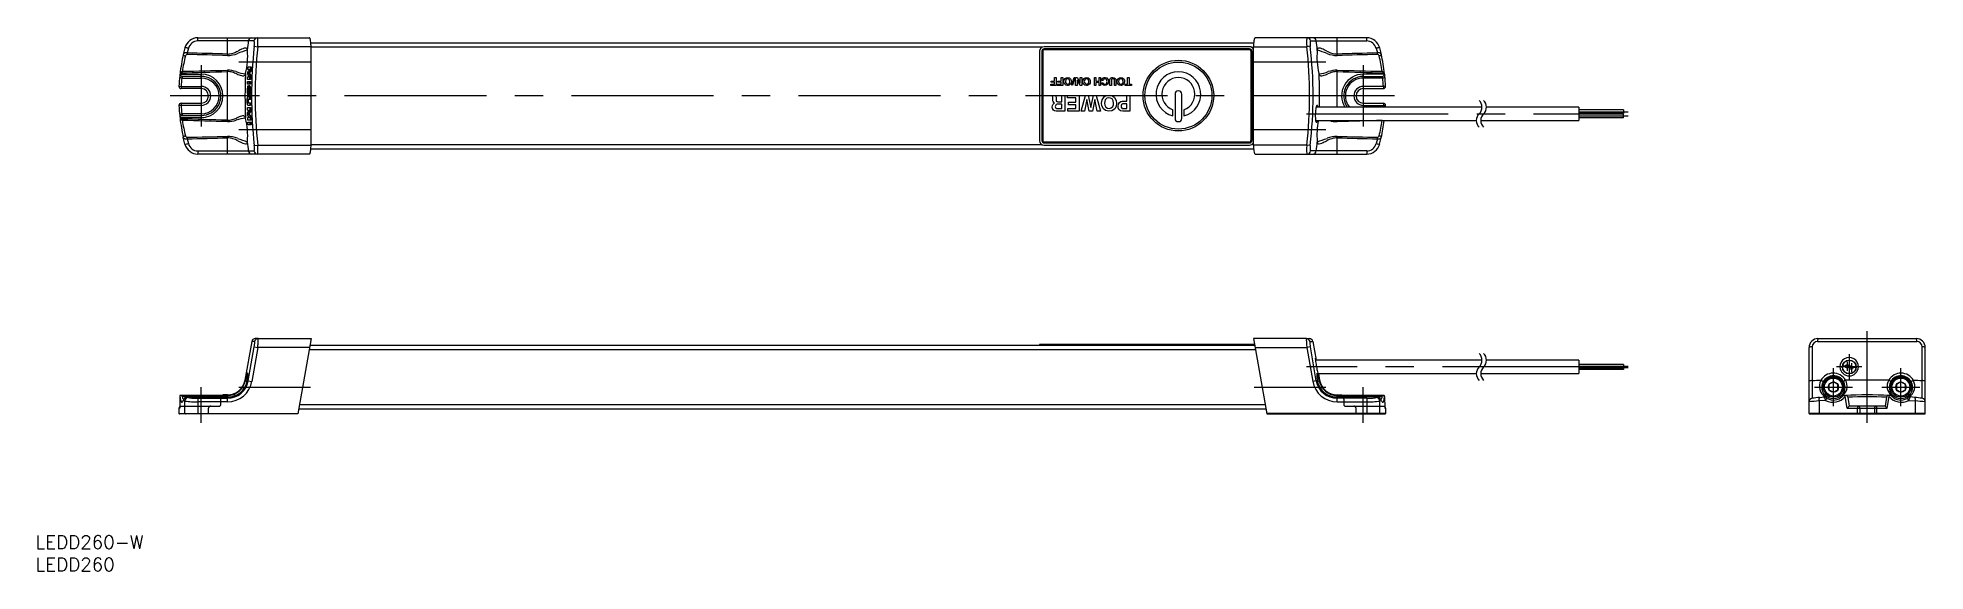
# Model space of a CAD drawing. Extents: x 1 to 423, y 0 to 119.
import ezdxf

# ---------------------------------------------------------------- set-up
doc = ezdxf.new("R2010")
doc.units = 0
doc.linetypes.add('CENTER', pattern=[50.8, 31.75, -6.35, 6.35, -6.35])
doc.linetypes.add('DASHED', pattern=[19.05, 12.7, -6.35])
doc.layers.get('0').update_dxf_attribs({"linetype": 'CONTINUOUS'})
doc.layers.add('CENTER', color=1, linetype='CENTER')
doc.styles.get("Standard").update_dxf_attribs({"font": 'txt.shx', "height": 3, "bigfont": 'bigfont.shx'})

# ---------------------------------------------------------------- blocks, each defined once
blk = doc.blocks.new('*U8')
at = {"color": 7, "linetype": 'CONTINUOUS'}
blk.add_text('LEDD260-W', height=3, dxfattribs=at).set_placement((0, 5))
blk = doc.blocks.new('*U9')
at = {"color": 7, "linetype": 'CONTINUOUS'}
blk.add_text('LEDD260', height=3, dxfattribs=at).set_placement((0, 0))

msp = doc.modelspace()

# ---------------------------------------------------------------- linework, layer by layer
at = {"color": 7, "linetype": 'CONTINUOUS'}
for p, q in [((36.34, 119.27), (61.3, 119.27)), ((36.34, 118.56), (36.34, 119.27)), ((48.9, 118.56), (36.34, 118.56)), ((42.95, 115.64), (42.95, 119.27)), ((297.87, 119.27), (272.91, 119.27)), ((285.32, 118.56), (297.87, 118.56)), ((291.27, 115.64), (291.27, 119.27)), ((297.87, 118.56), (297.87, 119.27)), ((33.44, 117.03), (33.08, 115.56)), ((33.08, 115.56), (33.08, 115.5)), ((33.08, 115.5), (33.11, 115.45)), ((33.11, 115.45), (33.15, 115.4)), ((33.15, 115.4), (33.2, 115.35)), ((33.2, 115.35), (33.28, 115.3)), ((33.28, 115.3), (33.37, 115.26)), ((33.37, 115.26), (33.46, 115.23)), ((33.46, 115.23), (33.56, 115.2)), ((34.22, 116.91), (33.96, 115.88)), ((47.4, 116.51), (47.41, 116.61)), ((47.41, 116.43), (47.4, 116.51)), ((48.96, 117.36), (49.75, 117.27)), ((61.66, 117.27), (49.75, 117.27)), ((61.62, 118.17), (272.6, 118.17)), ((61.66, 95.27), (61.66, 117.27)), ((225.24, 117.17), (61.66, 117.17)), ((224.68, 116.27), (224.68, 96.27)), ((225.18, 116.27), (225.18, 96.27)), ((225.38, 116.27), (225.38, 96.27)), ((271.68, 117.27), (225.68, 117.27)), ((271.68, 116.77), (225.68, 116.77)), ((271.68, 116.57), (225.68, 116.57)), ((271.98, 116.27), (271.98, 96.27)), ((272.12, 117.17), (272.56, 117.17)), ((272.18, 116.27), (272.18, 96.27)), ((272.56, 117.27), (284.47, 117.27)), ((272.56, 95.27), (272.56, 117.27)), ((285.25, 117.36), (284.47, 117.27)), ((286.8, 116.43), (286.81, 116.51)), ((286.81, 116.51), (286.81, 116.61)), ((300, 116.91), (300.25, 115.88)), ((300.75, 115.23), (300.65, 115.2)), ((300.85, 115.26), (300.75, 115.23)), ((300.77, 117.03), (301.13, 115.56)), ((300.94, 115.3), (300.85, 115.26)), ((301.01, 115.35), (300.94, 115.3)), ((301.07, 115.4), (301.01, 115.35)), ((301.11, 115.45), (301.07, 115.4)), ((301.13, 115.5), (301.11, 115.45)), ((301.13, 115.56), (301.13, 115.5)), ((32.35, 111.16), (32.35, 111.13)), ((32.35, 111.13), (37.11, 111.13)), ((32.8, 110.27), (32.75, 110.27)), ((32.8, 110.27), (37.11, 110.27)), ((37.11, 110.61), (32.84, 110.61)), ((37.11, 110.27), (37.11, 111.13)), ((42.95, 100.83), (42.95, 111.7)), ((47.45, 109.95), (47.47, 110.54)), ((48.15, 109.95), (47.45, 109.95)), ((47.47, 110.54), (47.92, 110.54)), ((47.5, 111.11), (47.52, 111.6)), ((47.92, 110.54), (47.5, 111.11)), ((47.52, 111.6), (47.99, 112.17)), ((47.55, 112.17), (47.59, 112.75)), ((47.99, 112.17), (47.55, 112.17)), ((47.59, 112.75), (48.29, 112.75)), ((48.08, 111.81), (47.67, 111.36)), ((47.67, 111.36), (48.04, 110.89)), ((47.82, 111.36), (47.67, 111.36)), ((48.23, 111.81), (47.82, 111.36)), ((47.82, 111.36), (48.19, 110.89)), ((48, 109.95), (48.04, 110.89)), ((48.19, 110.89), (48.04, 110.89)), ((48.14, 112.75), (48.08, 111.81)), ((48.23, 111.81), (48.08, 111.81)), ((48.19, 110.89), (48.15, 109.95)), ((48.29, 112.75), (48.23, 111.81)), ((228.04, 109.59), (228.04, 110.36)), ((228.04, 110.36), (228.4, 110.36)), ((228.4, 110.36), (228.4, 108.6)), ((229.5, 109.59), (229.5, 110.36)), ((229.5, 110.36), (229.85, 110.36)), ((229.85, 110.36), (229.85, 108.6)), ((230.12, 109.5), (230.18, 109.87)), ((230.18, 109.87), (230.4, 110.19)), ((230.4, 110.19), (230.66, 110.34)), ((230.54, 109.87), (230.45, 109.51)), ((230.7, 110.04), (230.54, 109.87)), ((230.66, 110.34), (230.95, 110.39)), ((230.93, 110.1), (230.7, 110.04)), ((231.13, 110.07), (230.93, 110.1)), ((230.95, 110.39), (231.34, 110.31)), ((231.3, 109.96), (231.13, 110.07)), ((231.43, 109.75), (231.3, 109.96)), ((231.34, 110.31), (231.58, 110.12)), ((231.58, 110.12), (231.76, 109.79)), ((231.89, 108.64), (232.39, 110.36)), ((232.53, 110.36), (232.03, 108.64)), ((232.39, 110.36), (232.53, 110.36)), ((232.7, 108.6), (232.7, 110.36)), ((232.7, 110.36), (233.05, 110.36)), ((233.05, 110.36), (233.75, 109.12)), ((233.75, 109.12), (233.75, 110.36)), ((233.75, 110.36), (234.11, 110.36)), ((234.11, 110.36), (234.11, 108.6)), ((234.35, 109.5), (234.41, 109.87)), ((234.41, 109.87), (234.63, 110.19)), ((234.63, 110.19), (234.89, 110.34)), ((234.77, 109.87), (234.68, 109.51)), ((234.94, 110.04), (234.77, 109.87)), ((234.89, 110.34), (235.19, 110.39)), ((235.17, 110.1), (234.94, 110.04)), ((235.36, 110.07), (235.17, 110.1)), ((235.19, 110.39), (235.57, 110.31)), ((235.53, 109.96), (235.36, 110.07)), ((235.66, 109.75), (235.53, 109.96)), ((235.57, 110.31), (235.81, 110.12)), ((235.81, 110.12), (235.99, 109.79)), ((236.93, 108.6), (236.93, 110.36)), ((236.93, 110.36), (237.28, 110.36)), ((237.28, 110.36), (237.28, 109.55)), ((237.99, 109.55), (237.99, 110.36)), ((237.99, 110.36), (238.34, 110.36)), ((238.34, 110.36), (238.34, 108.6)), ((238.58, 109.75), (238.66, 110.05)), ((238.66, 110.05), (238.82, 110.24)), ((238.82, 110.24), (239.1, 110.36)), ((238.95, 109.88), (238.93, 109.75)), ((239.02, 109.98), (238.95, 109.88)), ((239.16, 110.07), (239.02, 109.98)), ((239.1, 110.36), (239.34, 110.39)), ((239.32, 110.1), (239.16, 110.07)), ((239.5, 110.06), (239.32, 110.1)), ((239.34, 110.39), (239.7, 110.3)), ((239.65, 109.94), (239.5, 110.06)), ((239.75, 109.73), (239.65, 109.94)), ((239.7, 110.3), (239.97, 110.05)), ((239.97, 110.05), (240.07, 109.77)), ((240.39, 109.84), (240.44, 110.06)), ((240.39, 108.6), (240.39, 109.84)), ((240.44, 110.06), (240.55, 110.21)), ((240.55, 110.21), (240.84, 110.36)), ((240.77, 109.94), (240.74, 109.83)), ((240.74, 109.83), (240.74, 108.6)), ((240.81, 109.99), (240.77, 109.94)), ((240.97, 110.07), (240.81, 109.99)), ((240.84, 110.36), (241.1, 110.39)), ((241.09, 110.08), (240.97, 110.07)), ((241.19, 110.07), (241.09, 110.08)), ((241.1, 110.39), (241.36, 110.34)), ((241.28, 110.03), (241.19, 110.07)), ((241.37, 109.94), (241.28, 110.03)), ((241.36, 110.34), (241.59, 110.19)), ((241.41, 109.83), (241.37, 109.94)), ((241.41, 108.6), (241.41, 109.83)), ((241.59, 110.19), (241.71, 110.02)), ((241.71, 110.02), (241.76, 109.82)), ((241.76, 109.82), (241.76, 108.6)), ((242.02, 109.5), (242.09, 109.87)), ((242.09, 109.87), (242.3, 110.19)), ((242.3, 110.19), (242.56, 110.34)), ((242.44, 109.87), (242.35, 109.51)), ((242.61, 110.04), (242.44, 109.87)), ((242.56, 110.34), (242.86, 110.39)), ((242.84, 110.1), (242.61, 110.04)), ((243.04, 110.07), (242.84, 110.1)), ((242.86, 110.39), (243.24, 110.31)), ((243.2, 109.96), (243.04, 110.07)), ((243.33, 109.75), (243.2, 109.96)), ((243.24, 110.31), (243.49, 110.12)), ((243.49, 110.12), (243.66, 109.79)), ((244.34, 108.89), (244.34, 110.36)), ((244.34, 110.36), (244.69, 110.36)), ((244.69, 110.36), (244.69, 108.89)), ((291.27, 103.77), (291.27, 111.7)), ((301.86, 111.13), (297.11, 111.13)), ((297.11, 110.27), (297.11, 111.13)), ((297.11, 110.61), (301.38, 110.61)), ((301.42, 110.27), (297.11, 110.27)), ((301.42, 110.27), (301.47, 110.27)), ((301.87, 111.16), (301.86, 111.13)), ((32.11, 108.42), (32.61, 108.39)), ((32.61, 108.39), (37.11, 108.39)), ((32.61, 108.39), (32.61, 107.89)), ((37.11, 107.89), (32.61, 107.89)), ((37.11, 108.39), (37.11, 107.89)), ((47.39, 107.74), (47.38, 107.49)), ((47.38, 107.49), (47.4, 106.92)), ((47.38, 105.55), (47.39, 105.67)), ((47.43, 108.25), (47.39, 107.94)), ((47.39, 107.94), (47.39, 107.74)), ((47.39, 105.67), (47.41, 105.81)), ((47.4, 106.92), (47.41, 106.78)), ((47.41, 106.78), (47.44, 106.57)), ((47.41, 105.81), (47.42, 105.91)), ((47.42, 108.87), (47.43, 109.5)), ((48.12, 108.87), (47.42, 108.87)), ((47.42, 105.91), (47.49, 106.09)), ((47.43, 109.5), (48.13, 109.5)), ((47.45, 108.39), (47.43, 108.27)), ((47.43, 108.27), (47.43, 108.25)), ((47.44, 106.57), (47.47, 106.51)), ((47.48, 108.47), (47.45, 108.39)), ((47.46, 107.57), (47.47, 107.64)), ((47.46, 107.49), (47.46, 107.57)), ((47.46, 107.35), (47.46, 107.49)), ((47.47, 107.23), (47.46, 107.35)), ((47.47, 107.64), (47.48, 107.77)), ((47.49, 107.13), (47.47, 107.23)), ((47.47, 106.51), (47.52, 106.44)), ((47.56, 108.54), (47.48, 108.47)), ((47.48, 107.77), (47.49, 107.84)), ((47.49, 107.84), (47.52, 107.89)), ((47.51, 107.11), (47.49, 107.13)), ((47.49, 106.09), (47.55, 106.13)), ((47.54, 107.11), (47.51, 107.11)), ((47.52, 107.89), (47.55, 107.9)), ((47.52, 106.44), (47.56, 106.44)), ((47.52, 106.44), (47.69, 106.44)), ((47.56, 107.14), (47.54, 107.11)), ((47.57, 107.9), (47.55, 107.9)), ((47.55, 106.13), (48.08, 106.13)), ((47.56, 108.54), (47.58, 108.54)), ((47.58, 107.21), (47.56, 107.14)), ((47.56, 106.44), (47.6, 106.48)), ((47.57, 107.9), (47.58, 108.54)), ((47.64, 107.9), (47.57, 107.9)), ((47.58, 108.54), (47.73, 108.54)), ((47.59, 107.32), (47.58, 107.21)), ((47.62, 107.63), (47.59, 107.32)), ((47.6, 106.48), (47.63, 106.58)), ((47.62, 107.59), (47.61, 107.49)), ((47.65, 107.94), (47.62, 107.63)), ((47.63, 107.79), (47.62, 107.69)), ((47.62, 107.69), (47.62, 107.59)), ((47.63, 106.58), (47.66, 106.75)), ((47.67, 108.15), (47.65, 107.94)), ((47.66, 106.75), (47.69, 107.03)), ((47.71, 108.37), (47.67, 108.15)), ((47.71, 106.44), (47.67, 106.44)), ((47.69, 107.03), (47.73, 107.52)), ((47.69, 107.03), (47.78, 107.03)), ((47.75, 108.46), (47.71, 108.37)), ((47.75, 106.48), (47.71, 106.44)), ((47.73, 108.54), (47.73, 108.41)), ((47.73, 107.52), (47.74, 107.6)), ((47.73, 107.52), (47.87, 107.53)), ((47.74, 107.67), (47.75, 107.74)), ((47.74, 107.6), (47.74, 107.67)), ((47.8, 108.49), (47.75, 108.46)), ((47.75, 107.74), (47.77, 107.81)), ((47.78, 106.57), (47.75, 106.48)), ((47.77, 107.81), (47.82, 107.85)), ((47.83, 107.19), (47.78, 107.15)), ((47.78, 107.15), (47.78, 106.54)), ((47.79, 106.54), (47.78, 106.54)), ((47.79, 106.54), (47.86, 106.61)), ((47.95, 106.54), (47.79, 106.54)), ((47.8, 108.87), (47.82, 109.5)), ((47.83, 108.49), (47.8, 108.49)), ((47.96, 108.49), (47.8, 108.49)), ((47.82, 107.85), (47.85, 107.79)), ((47.85, 108.47), (47.83, 108.49)), ((47.85, 107.25), (47.83, 107.19)), ((47.85, 108.87), (47.87, 109.5)), ((47.89, 108.39), (47.85, 108.47)), ((47.85, 107.79), (47.86, 107.71)), ((47.86, 107.31), (47.85, 107.25)), ((47.86, 107.71), (47.87, 107.64)), ((47.87, 107.43), (47.86, 107.37)), ((47.86, 107.37), (47.86, 107.31)), ((47.86, 106.61), (47.89, 106.69)), ((47.87, 107.64), (47.87, 107.57)), ((47.87, 107.57), (47.87, 107.5)), ((47.87, 107.5), (47.87, 107.43)), ((47.89, 108.39), (48.04, 108.39)), ((47.89, 108.38), (47.89, 108.39)), ((47.92, 108.23), (47.89, 108.38)), ((47.89, 108.38), (48.04, 108.38)), ((47.89, 106.69), (47.91, 106.8)), ((47.91, 106.81), (47.94, 107.1)), ((47.91, 106.8), (47.91, 106.81)), ((47.91, 106.81), (48.06, 106.81)), ((47.91, 106.8), (48.06, 106.8)), ((47.94, 108.03), (47.92, 108.23)), ((47.93, 105.49), (47.93, 106.13)), ((47.95, 107.78), (47.94, 108.03)), ((47.94, 107.1), (47.95, 107.5)), ((47.95, 107.5), (47.95, 107.78)), ((47.95, 107.5), (48.1, 107.5)), ((48.01, 106.61), (47.95, 106.54)), ((47.98, 109.5), (47.96, 108.87)), ((47.96, 108.49), (48, 108.47)), ((48, 108.47), (48.04, 108.39)), ((48.04, 106.69), (48.01, 106.61)), ((48.04, 108.39), (48.04, 108.38)), ((48.04, 108.38), (48.07, 108.24)), ((48.06, 106.8), (48.04, 106.69)), ((48.09, 107.1), (48.06, 106.81)), ((48.06, 106.81), (48.06, 106.8)), ((48.07, 108.24), (48.09, 108.03)), ((48.08, 106.13), (48.09, 105.49)), ((48.09, 108.03), (48.1, 107.79)), ((48.1, 107.5), (48.09, 107.1)), ((48.1, 107.79), (48.1, 107.5)), ((48.13, 109.5), (48.12, 108.87)), ((227.18, 108.6), (227.18, 108.89)), ((227.18, 108.89), (228.04, 108.89)), ((228.4, 108.6), (227.18, 108.6)), ((227.28, 109.31), (227.28, 109.59)), ((227.28, 109.59), (228.04, 109.59)), ((228.04, 109.31), (227.28, 109.31)), ((227.5, 106.25), (227.5, 106.39)), ((227.5, 106.39), (228.26, 106.39)), ((227.57, 106.16), (227.5, 106.25)), ((227.61, 106), (227.57, 106.16)), ((227.65, 105.14), (227.61, 106)), ((228.04, 108.89), (228.04, 109.31)), ((228.26, 106.39), (228.33, 106.16)), ((228.33, 106.16), (228.36, 105.98)), ((228.36, 105.98), (228.36, 105.44)), ((228.63, 108.6), (228.63, 108.89)), ((228.63, 108.89), (229.5, 108.89)), ((229.85, 108.6), (228.63, 108.6)), ((228.73, 109.31), (228.73, 109.59)), ((228.73, 109.59), (229.5, 109.59)), ((229.5, 109.31), (228.73, 109.31)), ((229.5, 108.89), (229.5, 109.31)), ((229.64, 104.98), (229.64, 106.39)), ((229.64, 106.39), (230.34, 106.39)), ((230.15, 109.2), (230.12, 109.5)), ((230.33, 108.87), (230.15, 109.2)), ((230.56, 108.68), (230.33, 108.87)), ((230.34, 106.39), (230.34, 102.86)), ((230.45, 109.51), (230.48, 109.26)), ((230.48, 109.26), (230.6, 109.05)), ((230.94, 108.6), (230.56, 108.68)), ((230.6, 109.05), (230.77, 108.94)), ((230.77, 108.94), (230.96, 108.91)), ((230.92, 105.81), (230.92, 106.39)), ((230.92, 106.39), (233.52, 106.39)), ((232.81, 105.81), (230.92, 105.81)), ((231.1, 108.61), (230.94, 108.6)), ((230.96, 108.91), (231.2, 108.96)), ((231.26, 108.65), (231.1, 108.61)), ((231.2, 108.96), (231.37, 109.13)), ((231.4, 108.72), (231.26, 108.65)), ((231.37, 109.13), (231.44, 109.31)), ((231.59, 108.88), (231.4, 108.72)), ((231.46, 109.5), (231.43, 109.75)), ((231.44, 109.31), (231.46, 109.5)), ((231.73, 109.13), (231.59, 108.88)), ((231.79, 109.49), (231.73, 109.13)), ((231.76, 109.79), (231.79, 109.49)), ((232.03, 108.64), (231.89, 108.64)), ((233.05, 108.6), (232.7, 108.6)), ((232.81, 104.84), (232.81, 105.81)), ((233.75, 108.6), (233.05, 109.8)), ((233.05, 109.8), (233.05, 108.6)), ((233.52, 106.39), (233.52, 102.86)), ((234.11, 108.6), (233.75, 108.6)), ((233.95, 102.86), (234.92, 106.39)), ((234.39, 109.2), (234.35, 109.5)), ((234.56, 108.87), (234.39, 109.2)), ((234.8, 108.68), (234.56, 108.87)), ((234.68, 109.51), (234.71, 109.26)), ((234.71, 109.26), (234.84, 109.05)), ((235.17, 108.6), (234.8, 108.68)), ((234.84, 109.05), (235, 108.94)), ((234.92, 106.39), (235.56, 106.39)), ((235, 108.94), (235.19, 108.91)), ((235.33, 108.61), (235.17, 108.6)), ((235.19, 108.91), (235.43, 108.96)), ((235.49, 108.65), (235.33, 108.61)), ((235.43, 108.96), (235.6, 109.13)), ((235.64, 108.72), (235.49, 108.65)), ((235.56, 106.39), (236.14, 103.67)), ((235.6, 109.13), (235.67, 109.31)), ((235.82, 108.88), (235.64, 108.72)), ((235.69, 109.5), (235.66, 109.75)), ((235.67, 109.31), (235.69, 109.5)), ((235.97, 109.13), (235.82, 108.88)), ((236.03, 109.49), (235.97, 109.13)), ((235.99, 109.79), (236.03, 109.49)), ((236.14, 103.67), (236.72, 106.39)), ((236.72, 106.39), (237.36, 106.39)), ((237.28, 108.6), (236.93, 108.6)), ((237.28, 109.55), (237.99, 109.55)), ((237.99, 109.26), (237.28, 109.26)), ((237.28, 109.26), (237.28, 108.6)), ((237.36, 106.39), (238.32, 102.86)), ((237.99, 108.6), (237.99, 109.26)), ((238.34, 108.6), (237.99, 108.6)), ((238.93, 109.75), (238.58, 109.75)), ((238.62, 108.99), (238.58, 109.22)), ((238.58, 109.22), (238.92, 109.22)), ((238.76, 108.8), (238.62, 108.99)), ((238.67, 105.41), (239.11, 106.04)), ((239.01, 108.65), (238.76, 108.8)), ((238.92, 109.22), (238.97, 109.07)), ((238.97, 109.07), (239.08, 108.96)), ((239.31, 108.6), (239.01, 108.65)), ((239.08, 108.96), (239.19, 108.9)), ((239.11, 106.04), (239.62, 106.34)), ((239.19, 108.9), (239.31, 108.89)), ((239.31, 108.89), (239.6, 109)), ((239.6, 108.65), (239.31, 108.6)), ((239.72, 105.74), (239.38, 105.4)), ((239.6, 109), (239.7, 109.13)), ((239.9, 108.86), (239.6, 108.65)), ((239.62, 106.34), (240.22, 106.43)), ((239.7, 109.13), (239.75, 109.28)), ((240.18, 105.86), (239.72, 105.74)), ((239.77, 109.5), (239.75, 109.73)), ((239.75, 109.28), (239.77, 109.5)), ((240.05, 109.11), (239.9, 108.86)), ((240.1, 109.48), (240.05, 109.11)), ((240.07, 109.77), (240.1, 109.48)), ((240.57, 105.8), (240.18, 105.86)), ((240.22, 106.43), (240.98, 106.27)), ((240.74, 108.6), (240.39, 108.6)), ((240.91, 105.59), (240.57, 105.8)), ((241.17, 105.15), (240.91, 105.59)), ((240.98, 106.27), (241.47, 105.9)), ((241.76, 108.6), (241.41, 108.6)), ((241.47, 105.9), (241.82, 105.23)), ((242.06, 109.2), (242.02, 109.5)), ((242.23, 108.87), (242.06, 109.2)), ((242.47, 108.68), (242.23, 108.87)), ((242.35, 109.51), (242.39, 109.26)), ((242.39, 109.26), (242.51, 109.05)), ((242.85, 108.6), (242.47, 108.68)), ((242.51, 109.05), (242.67, 108.94)), ((242.67, 108.94), (242.87, 108.91)), ((243.01, 108.61), (242.85, 108.6)), ((242.87, 108.91), (243.1, 108.96)), ((243.16, 108.65), (243.01, 108.61)), ((243.1, 108.96), (243.28, 109.13)), ((243.31, 108.72), (243.16, 108.65)), ((243.28, 109.13), (243.35, 109.31)), ((243.5, 108.88), (243.31, 108.72)), ((243.37, 109.5), (243.33, 109.75)), ((243.35, 109.31), (243.37, 109.5)), ((243.64, 109.13), (243.5, 108.88)), ((243.7, 109.49), (243.64, 109.13)), ((243.66, 109.79), (243.7, 109.49)), ((243.83, 108.6), (243.83, 108.89)), ((243.83, 108.89), (244.34, 108.89)), ((245.22, 108.6), (243.83, 108.6)), ((244.19, 105.11), (244.19, 106.39)), ((244.19, 106.39), (244.89, 106.39)), ((244.69, 108.89), (245.22, 108.89)), ((244.89, 106.39), (244.89, 102.86)), ((245.22, 108.89), (245.22, 108.6)), ((254.98, 106.67), (254.98, 101.22)), ((255.78, 107.37), (255.68, 107.37)), ((256.48, 101.22), (256.48, 106.67)), ((301.6, 108.39), (297.11, 108.39)), ((297.11, 108.39), (297.11, 107.89)), ((297.11, 107.89), (301.6, 107.89)), ((302.1, 108.42), (301.6, 108.39)), ((301.6, 108.39), (301.6, 107.89)), ((32.61, 104.14), (32.11, 104.12)), ((32.35, 101.4), (32.35, 101.37)), ((37.11, 101.4), (32.35, 101.4)), ((32.61, 104.64), (32.61, 104.14)), ((32.61, 104.64), (37.11, 104.64)), ((37.11, 104.14), (32.61, 104.14)), ((32.75, 102.26), (32.8, 102.27)), ((37.11, 102.27), (32.8, 102.27)), ((32.84, 101.92), (37.11, 101.92)), ((37.11, 104.64), (37.11, 104.14)), ((37.11, 102.27), (37.11, 101.4)), ((47.01, 101.32), (47, 101.4)), ((47.38, 105.11), (47.38, 105.55)), ((47.39, 104.73), (47.38, 105.11)), ((47.39, 104.72), (47.39, 104.73)), ((47.41, 104.52), (47.39, 104.72)), ((47.43, 104.37), (47.41, 104.52)), ((47.43, 103.08), (47.42, 103.66)), ((47.42, 103.66), (48.12, 103.66)), ((47.46, 104.25), (47.43, 104.37)), ((47.43, 103.08), (47.87, 103.08)), ((47.45, 102.51), (47.87, 103.08)), ((47.47, 102.01), (47.45, 102.51)), ((47.47, 105.33), (47.46, 105.26)), ((47.46, 105.26), (47.46, 105.19)), ((47.46, 105.19), (47.46, 105.14)), ((47.46, 105.14), (47.46, 105.04)), ((47.46, 105.04), (47.47, 104.98)), ((47.49, 104.18), (47.46, 104.25)), ((47.49, 105.43), (47.47, 105.33)), ((47.47, 104.98), (47.47, 104.92)), ((47.47, 104.92), (47.49, 104.84)), ((47.62, 104.92), (47.47, 104.92)), ((47.93, 101.45), (47.47, 102.01)), ((47.52, 105.48), (47.49, 105.43)), ((47.64, 105.43), (47.49, 105.43)), ((47.49, 104.84), (47.5, 104.79)), ((47.57, 104.11), (47.49, 104.18)), ((47.5, 104.79), (47.56, 104.75)), ((47.93, 101.45), (47.5, 101.44)), ((47.52, 100.86), (47.5, 101.44)), ((47.55, 105.49), (47.52, 105.48)), ((48.09, 105.49), (47.55, 105.49)), ((47.56, 104.75), (48.09, 104.75)), ((48.11, 104.11), (47.57, 104.11)), ((47.62, 105.33), (47.61, 105.26)), ((47.61, 105.26), (47.61, 105.19)), ((47.61, 105.19), (47.61, 105.14)), ((47.61, 105.14), (47.61, 105.04)), ((47.61, 105.04), (47.62, 104.97)), ((47.64, 105.43), (47.62, 105.33)), ((47.62, 104.97), (47.62, 104.92)), ((47.62, 104.92), (47.64, 104.84)), ((47.99, 102.72), (47.62, 102.26)), ((47.62, 102.26), (48.03, 101.8)), ((47.77, 102.26), (47.62, 102.26)), ((47.67, 105.48), (47.64, 105.43)), ((47.64, 104.84), (47.66, 104.79)), ((47.66, 104.79), (47.71, 104.75)), ((47.7, 105.49), (47.67, 105.48)), ((48.14, 102.72), (47.77, 102.26)), ((47.77, 102.26), (48.18, 101.8)), ((47.94, 104.75), (47.95, 104.11)), ((47.96, 103.66), (47.99, 102.72)), ((48.14, 102.72), (47.99, 102.72)), ((48.03, 101.8), (48.07, 100.86)), ((48.18, 101.8), (48.03, 101.8)), ((48.09, 104.75), (48.11, 104.11)), ((48.12, 103.66), (48.14, 102.72)), ((48.18, 101.8), (48.23, 100.86)), ((227.52, 103.84), (227.56, 104.13)), ((227.57, 103.47), (227.52, 103.84)), ((227.56, 104.13), (227.69, 104.39)), ((227.81, 103.08), (227.57, 103.47)), ((227.68, 105.01), (227.65, 105.14)), ((227.87, 104.8), (227.68, 105.01)), ((227.69, 104.39), (228.05, 104.69)), ((228.04, 102.93), (227.81, 103.08)), ((228.05, 104.69), (227.87, 104.8)), ((228.38, 102.86), (228.04, 102.93)), ((228.21, 104.03), (228.18, 103.87)), ((228.18, 103.87), (228.21, 103.68)), ((228.28, 104.18), (228.21, 104.03)), ((228.21, 103.68), (228.32, 103.52)), ((228.42, 104.34), (228.28, 104.18)), ((228.32, 103.52), (228.45, 103.45)), ((228.36, 105.44), (228.37, 105.26)), ((228.37, 105.26), (228.42, 105.12)), ((230.34, 102.86), (228.38, 102.86)), ((228.42, 105.12), (228.5, 105.04)), ((228.62, 104.4), (228.42, 104.34)), ((228.45, 103.45), (228.6, 103.43)), ((228.5, 105.04), (228.6, 105)), ((228.6, 105), (228.78, 104.98)), ((228.6, 103.43), (229.64, 103.43)), ((229.64, 104.4), (228.62, 104.4)), ((228.78, 104.98), (229.64, 104.98)), ((229.64, 103.43), (229.64, 104.4)), ((231, 102.86), (231, 103.43)), ((231, 103.43), (232.81, 103.43)), ((233.52, 102.86), (231, 102.86)), ((231.14, 104.27), (231.14, 104.84)), ((231.14, 104.84), (232.81, 104.84)), ((232.81, 104.27), (231.14, 104.27)), ((232.81, 103.43), (232.81, 104.27)), ((234.7, 102.86), (233.95, 102.86)), ((235.24, 105.5), (234.7, 102.86)), ((235.76, 102.86), (235.24, 105.5)), ((236.51, 102.86), (235.76, 102.86)), ((237.03, 105.47), (236.51, 102.86)), ((237.57, 102.86), (237.03, 105.47)), ((238.32, 102.86), (237.57, 102.86)), ((238.54, 104.65), (238.67, 105.41)), ((238.62, 104.06), (238.54, 104.65)), ((238.97, 103.39), (238.62, 104.06)), ((239.44, 103.02), (238.97, 103.39)), ((239.38, 105.4), (239.21, 104.67)), ((239.21, 104.67), (239.27, 104.18)), ((239.27, 104.18), (239.52, 103.75)), ((240.19, 102.86), (239.44, 103.02)), ((239.52, 103.75), (239.85, 103.54)), ((239.85, 103.54), (240.23, 103.48)), ((240.83, 102.95), (240.19, 102.86)), ((240.23, 103.48), (240.7, 103.58)), ((240.7, 103.58), (241.05, 103.91)), ((241.19, 103.14), (240.83, 102.95)), ((241.05, 103.91), (241.2, 104.27)), ((241.23, 104.65), (241.17, 105.15)), ((241.5, 103.41), (241.19, 103.14)), ((241.2, 104.27), (241.23, 104.65)), ((241.78, 103.92), (241.5, 103.41)), ((241.9, 104.64), (241.78, 103.92)), ((241.82, 105.23), (241.9, 104.64)), ((242.25, 103.98), (242.32, 104.43)), ((242.29, 103.6), (242.25, 103.98)), ((242.43, 103.25), (242.29, 103.6)), ((242.32, 104.43), (242.56, 104.81)), ((242.79, 102.95), (242.43, 103.25)), ((242.56, 104.81), (242.85, 105.03)), ((243.27, 102.86), (242.79, 102.95)), ((242.85, 105.03), (243.19, 105.11)), ((242.93, 104.12), (242.91, 103.93)), ((242.91, 103.93), (242.94, 103.72)), ((243.03, 104.34), (242.93, 104.12)), ((242.94, 103.72), (243.05, 103.54)), ((243.14, 104.46), (243.03, 104.34)), ((243.05, 103.54), (243.19, 103.46)), ((243.23, 104.52), (243.14, 104.46)), ((243.19, 105.11), (244.19, 105.11)), ((243.19, 103.46), (243.35, 103.43)), ((243.33, 104.53), (243.23, 104.52)), ((244.89, 102.86), (243.27, 102.86)), ((244.19, 104.53), (243.33, 104.53)), ((243.35, 103.43), (244.19, 103.43)), ((244.19, 103.43), (244.19, 104.53)), ((254.48, 101.83), (254.48, 103.19)), ((256.98, 103.19), (256.98, 101.83)), ((323.66, 103.77), (286.56, 103.77)), ((297.11, 104.64), (297.11, 104.14)), ((297.11, 104.64), (301.6, 104.64)), ((297.11, 104.14), (301.6, 104.14)), ((301.6, 104.64), (301.6, 104.14)), ((301.6, 104.14), (302.1, 104.12)), ((345.31, 103.77), (324.66, 103.77)), ((345.31, 103.77), (345.31, 100.77)), ((355.31, 103.14), (345.31, 103.14)), ((355.31, 102.34), (345.31, 102.34)), ((355.31, 102.19), (345.31, 102.19)), ((355.31, 101.39), (345.31, 101.39)), ((355.31, 103.14), (355.31, 102.34)), ((355.31, 101.39), (355.31, 102.19)), ((33.11, 97.08), (33.15, 97.14)), ((33.15, 97.14), (33.2, 97.19)), ((33.2, 97.19), (33.28, 97.24)), ((33.28, 97.24), (33.37, 97.28)), ((33.37, 97.28), (33.46, 97.31)), ((33.46, 97.31), (33.56, 97.33)), ((47.02, 101.25), (47.01, 101.32)), ((48.23, 100.86), (47.52, 100.86)), ((47.59, 99.78), (47.55, 100.41)), ((47.55, 100.41), (48.25, 100.41)), ((48.29, 99.78), (47.59, 99.78)), ((47.93, 100.41), (47.97, 99.78)), ((48.02, 99.78), (47.98, 100.41)), ((48.1, 100.41), (48.14, 99.78)), ((48.25, 100.41), (48.29, 99.78)), ((255.68, 100.52), (255.78, 100.52)), ((286.44, 100.77), (322.4, 100.77)), ((300.75, 97.31), (300.65, 97.33)), ((300.85, 97.28), (300.75, 97.31)), ((300.94, 97.24), (300.85, 97.28)), ((301.01, 97.19), (300.94, 97.24)), ((301.07, 97.14), (301.01, 97.19)), ((301.11, 97.08), (301.07, 97.14)), ((323.4, 100.77), (345.31, 100.77)), ((33.08, 97.03), (33.11, 97.08)), ((33.08, 96.98), (33.08, 97.03)), ((33.44, 95.51), (33.08, 96.98)), ((33.96, 96.66), (34.22, 95.63)), ((36.34, 93.97), (48.9, 93.97)), ((36.34, 93.97), (36.34, 93.27)), ((61.3, 93.27), (36.34, 93.27)), ((42.95, 93.27), (42.95, 96.9)), ((47.41, 96.1), (47.4, 96.02)), ((47.4, 96.02), (47.41, 95.93)), ((48.96, 95.18), (49.75, 95.27)), ((49.75, 95.27), (61.66, 95.27)), ((272.6, 94.37), (61.62, 94.37)), ((61.66, 95.37), (225.24, 95.37)), ((225.68, 95.97), (271.68, 95.97)), ((225.68, 95.77), (271.68, 95.77)), ((225.68, 95.27), (271.68, 95.27)), ((272.56, 95.37), (272.12, 95.37)), ((284.47, 95.27), (272.56, 95.27)), ((272.91, 93.27), (297.87, 93.27)), ((285.25, 95.18), (284.47, 95.27)), ((297.87, 93.97), (285.32, 93.97)), ((286.8, 96.1), (286.81, 96.02)), ((286.81, 96.02), (286.81, 95.93)), ((291.27, 93.27), (291.27, 96.9)), ((297.87, 93.97), (297.87, 93.27)), ((300.25, 96.66), (300, 95.63)), ((300.77, 95.51), (301.13, 96.98)), ((301.13, 97.03), (301.11, 97.08)), ((301.13, 96.98), (301.13, 97.03)), ((48.41, 51.36), (46.88, 42.72)), ((49.03, 51.36), (48.41, 51.36)), ((49.81, 52.02), (49.19, 52.02)), ((49.81, 52.02), (61.66, 52.02)), ((61.66, 52.02), (58.69, 35.17)), ((284.41, 52.02), (272.56, 52.02)), ((272.56, 52.02), (275.53, 35.17)), ((284.41, 52.02), (285.02, 52.02)), ((285.19, 51.36), (285.81, 51.36)), ((285.81, 51.36), (286.55, 47.17)), ((398.76, 51.36), (420.94, 51.36)), ((398.85, 52.02), (420.85, 52.02)), ((47.62, 42.59), (48.96, 50.16)), ((49.74, 50.02), (48.41, 42.45)), ((48.96, 50.16), (49.74, 50.02)), ((61.3, 50.02), (49.74, 50.02)), ((61.23, 49.57), (272.99, 49.57)), ((61.4, 50.57), (272.81, 50.57)), ((272.68, 50.67), (224.68, 50.67)), ((224.68, 50.67), (224.68, 50.57)), ((225.68, 50.57), (225.68, 50.67)), ((271.68, 50.67), (271.68, 50.57)), ((272.68, 50.57), (272.68, 50.67)), ((272.91, 50.02), (284.47, 50.02)), ((285.26, 50.16), (284.47, 50.02)), ((284.47, 50.02), (285.81, 42.45)), ((286.59, 42.59), (285.26, 50.16)), ((323.66, 47.17), (286.41, 47.17)), ((345.31, 47.17), (324.66, 47.17)), ((345.31, 47.17), (345.31, 44.17)), ((396.85, 35.27), (396.85, 50.02)), ((397.55, 50.16), (397.55, 38.67)), ((422.14, 38.67), (422.14, 50.16)), ((422.85, 35.27), (422.85, 50.02)), ((47, 42.7), (46.88, 42.72)), ((47.01, 42.65), (47, 42.7)), ((47.03, 42.6), (47.01, 42.65)), ((47.07, 42.55), (47.03, 42.6)), ((47.13, 42.5), (47.07, 42.55)), ((47.21, 42.46), (47.13, 42.5)), ((47.29, 42.42), (47.21, 42.46)), ((47.36, 42.4), (47.29, 42.42)), ((47.62, 42.59), (47.41, 42.63)), ((47.62, 42.59), (48.41, 42.45)), ((286.59, 42.59), (285.81, 42.45)), ((286.59, 42.59), (286.81, 42.63)), ((286.85, 42.4), (286.92, 42.42)), ((286.89, 42.41), (286.92, 42.42)), ((286.92, 42.42), (287.01, 42.46)), ((286.95, 44.17), (322.4, 44.17)), ((287.01, 42.46), (287.08, 42.5)), ((287.08, 44.17), (287.33, 42.72)), ((287.08, 42.5), (287.14, 42.55)), ((287.14, 42.55), (287.18, 42.6)), ((287.18, 42.6), (287.21, 42.65)), ((287.21, 42.7), (287.33, 42.72)), ((287.21, 42.65), (287.21, 42.7)), ((323.4, 44.17), (345.31, 44.17)), ((355.31, 46.22), (345.31, 46.22)), ((355.31, 45.42), (345.31, 45.42)), ((355.31, 45.12), (345.31, 45.12)), ((355.31, 46.22), (355.31, 45.12)), ((402.3, 42.32), (401.3, 41.74)), ((403.3, 41.74), (402.3, 42.32)), ((403.76, 45.74), (404.3, 45.65)), ((407.4, 45.65), (407.9, 45.74)), ((417.4, 42.32), (416.4, 41.74)), ((418.4, 41.74), (417.4, 42.32)), ((32.34, 39.08), (32.29, 36.42)), ((32.35, 39.3), (32.34, 39.3)), ((32.34, 39.3), (32.35, 39.3)), ((37.11, 39.3), (32.35, 39.3)), ((33.44, 38.06), (33.08, 38.2)), ((33.44, 35.27), (33.44, 38.06)), ((33.96, 38.96), (42.95, 38.98)), ((33.96, 38.96), (34.21, 38.86)), ((36.34, 38.67), (36.34, 35.17)), ((36.34, 38.67), (42.95, 38.67)), ((42.95, 39.42), (41.91, 39.42)), ((42.95, 39.27), (42.95, 39.42)), ((42.95, 37.87), (42.95, 38.98)), ((291.27, 39.42), (292.31, 39.42)), ((291.27, 39.27), (291.27, 39.42)), ((291.27, 37.87), (291.27, 38.98)), ((300.26, 38.96), (291.27, 38.98)), ((297.87, 38.67), (291.27, 38.67)), ((297.11, 39.3), (301.87, 39.3)), ((297.87, 38.67), (297.87, 35.17)), ((300.26, 38.96), (300, 38.86)), ((300.78, 38.06), (301.13, 38.2)), ((300.78, 35.27), (300.78, 38.06)), ((301.87, 39.3), (301.87, 39.3)), ((301.87, 39.3), (301.87, 39.3)), ((301.87, 39.08), (301.93, 36.42)), ((400.56, 38.2), (399.09, 38.06)), ((399.09, 38.06), (399.09, 35.27)), ((399.21, 38.86), (400.24, 38.96)), ((400.24, 38.96), (400.48, 38.98)), ((400.59, 38.86), (400.8, 38.9)), ((401.3, 41.74), (401.3, 40.59)), ((401.3, 40.59), (402.3, 40.01)), ((402.3, 40.01), (403.3, 40.59)), ((403.3, 40.59), (403.3, 41.74)), ((404.1, 39.14), (404.35, 39.13)), ((404.41, 39.27), (404.95, 39.3)), ((404.9, 39.08), (404.95, 39.3)), ((405.38, 36.42), (404.9, 39.08)), ((404.95, 39.3), (404.98, 39.3)), ((405.5, 38.89), (405.85, 36.92)), ((414.19, 38.89), (413.85, 36.92)), ((414.32, 36.42), (414.79, 39.08)), ((414.74, 39.3), (414.71, 39.3)), ((414.79, 39.08), (414.74, 39.3)), ((415.28, 39.27), (414.74, 39.3)), ((415.59, 39.14), (415.35, 39.13)), ((416.4, 41.74), (416.4, 40.59)), ((416.4, 40.59), (417.4, 40.01)), ((417.4, 40.01), (418.4, 40.59)), ((418.4, 40.59), (418.4, 41.74)), ((419.11, 38.86), (418.89, 38.9)), ((419.14, 38.2), (420.61, 38.06)), ((419.46, 38.96), (419.22, 38.98)), ((420.49, 38.86), (419.46, 38.96)), ((420.61, 38.06), (420.61, 35.27)), ((32.11, 36.42), (32.11, 35.27)), ((32.11, 36.42), (32.11, 35.27)), ((32.29, 36.42), (32.11, 36.42)), ((32.11, 36.42), (32.11, 36.42)), ((32.11, 35.27), (58.7, 35.27)), ((32.11, 35.27), (32.11, 35.27)), ((58.69, 35.17), (32.21, 35.17)), ((32.21, 35.17), (32.21, 35.17)), ((42.95, 37.87), (36.34, 37.87)), ((58.88, 36.27), (275.33, 36.27)), ((59.06, 37.27), (275.16, 37.27)), ((302.11, 35.27), (275.51, 35.27)), ((275.53, 35.17), (302.01, 35.17)), ((291.27, 37.87), (297.87, 37.87)), ((301.93, 36.42), (302.11, 36.42)), ((302.01, 35.17), (302.01, 35.17)), ((302.11, 36.42), (302.11, 35.27)), ((302.11, 36.42), (302.11, 35.27)), ((302.11, 36.42), (302.11, 36.42)), ((302.11, 35.27), (302.11, 35.27)), ((422.85, 35.27), (396.85, 35.27)), ((396.95, 35.17), (422.75, 35.17)), ((405.38, 36.42), (414.32, 36.42)), ((405.85, 36.92), (405.84, 36.92)), ((413.85, 36.92), (405.85, 36.92)), ((407.7, 35.27), (407.7, 36.42)), ((408.22, 36.42), (408.22, 35.27)), ((411.47, 36.42), (411.47, 35.27)), ((412, 35.27), (412, 36.42)), ((413.85, 36.92), (413.85, 36.92))]:
    msp.add_line(p, q, dxfattribs=at)
at = {"color": 3, "linetype": 'DASHED'}
for p, q in [((41.48, 37.27), (41.48, 38.48)), ((292.74, 38.48), (292.74, 37.27)), ((32.3, 36.92), (41.13, 36.92)), ((38.73, 35.17), (38.73, 36.42)), ((293.09, 36.92), (301.92, 36.92)), ((295.48, 35.17), (295.48, 36.42))]:
    msp.add_line(p, q, dxfattribs=at)
at = {"color": 7, "linetype": 'CONTINUOUS'}
for centre, radius in [((255.73, 106.34), 7.9), ((255.73, 106.34), 7.5), ((405.85, 45.67), 1.55), ((405.85, 45.67), 1.5), ((402.3, 41.12), 2.55), ((402.3, 41.17), 2.25), ((402.3, 41.17), 2), ((402.3, 41.17), 1.15), ((405.37, 45.82), 0.4), ((406.32, 45.52), 0.4), ((417.4, 41.12), 2.55), ((417.4, 41.17), 2.25), ((417.4, 41.17), 2), ((417.4, 41.17), 1.15)]:
    msp.add_circle(centre, radius, dxfattribs=at)
for centre, radius, start, end in [((36.34, 116.27), 3, 89.9589, 165.3762), ((36.35, 116.36), 2.2, 90.1495, 165.6269), ((149.38, 106.27), 102.5, 173.1118, 174.2126), ((48.41, 118.48), 0.792, 90.3712, 173.5067), ((49.68, 118.48), 0.792, 90.3712, 173.5067), ((48.87, 118.48), 0.0903, 22.3429, 71.712), ((48.61, 118.36), 0.372, 11.5903, 23.5555), ((47.77, 118.19), 1.23, 4.5597, 11.7806), ((45.81, 118.03), 3.2, 358.9795, 4.5504), ((49.67, 119.22), 0.0485, 38.6533, 76.0355), ((49.61, 119.18), 0.122, 20.9284, 35.801), ((49.32, 119.07), 0.432, 12.9472, 21.3435), ((48.55, 118.89), 1.22, 6.8335, 12.7841), ((31.92, 118.5), 17.87, 356.0607, 359.3082), ((46.34, 118.63), 3.44, 2.6034, 6.8193), ((40.98, 118.39), 8.81, 359.2936, 2.5872), ((61.3, 119.18), 0.0861, 43.3773, 86.6504), ((61.19, 119.06), 0.25, 30.5273, 45.4511), ((60.81, 118.84), 0.687, 19.4613, 30.3189), ((59.62, 118.43), 1.94, 11.7524, 19.4197), ((56.62, 117.8), 5.01, 5.7802, 11.7342), ((51.66, 117.29), 10, 359.8451, 5.8131), ((282.55, 117.29), 10, 174.1869, 180.1549), ((277.59, 117.8), 5.01, 168.2658, 174.2198), ((274.59, 118.43), 1.94, 160.5803, 168.2476), ((273.41, 118.84), 0.687, 149.6811, 160.5387), ((273.03, 119.06), 0.25, 134.5489, 149.4727), ((272.92, 119.18), 0.0861, 93.3496, 136.6227), ((287.87, 118.63), 3.44, 173.1807, 177.3966), ((293.23, 118.39), 8.81, 177.4128, 180.7064), ((302.29, 118.5), 17.87, 180.6918, 183.9393), ((285.67, 118.89), 1.22, 167.2159, 173.1665), ((284.9, 119.07), 0.432, 158.6565, 167.0528), ((284.61, 119.18), 0.122, 144.199, 159.0716), ((284.55, 119.22), 0.0485, 103.9645, 141.3467), ((284.53, 118.48), 0.792, 6.4933, 89.6288), ((288.4, 118.03), 3.2, 175.4496, 181.0205), ((286.45, 118.19), 1.23, 168.2194, 175.4403), ((285.6, 118.36), 0.372, 156.4445, 168.4097), ((285.35, 118.48), 0.0903, 108.288, 157.6571), ((285.8, 118.48), 0.792, 6.4933, 89.6288), ((184.83, 106.27), 102.5, 5.7874, 6.8882), ((297.87, 116.27), 3, 14.6238, 90.0411), ((297.86, 116.36), 2.2, 14.3731, 89.8505), ((74.54, 106.27), 42.48, 167.3754, 173.3167), ((63.35, 107.35), 30.8, 165.2276, 171.7487), ((33.42, 115.48), 0.348, 124.9108, 166.8562), ((33.59, 115.24), 0.64, 102.5111, 125.2944), ((33.54, 115.07), 1.96, 69.8067, 92.82), ((33.74, 114.58), 1.32, 80.4722, 102.5757), ((34, 115.1), 0.447, 131.4384, 166.5233), ((33.95, 115.16), 0.37, 89.5129, 131.9981), ((207.76, 111.37), 173.85, 178.5125, 178.6278), ((-147.33, -7630.61), 7748.26, 88.592882, 88.659328), ((-107.11, -5351.14), 5468.83, 88.42769, 88.52183), ((42.88, 121.76), 6.45, 270.4912, 291.2489), ((214.48, 110.88), 171.6, 178.4116, 178.5204), ((43.01, 119.13), 3.49, 268.859, 288.9886), ((41.13, 124.67), 9.35, 288.8765, 296.3975), ((71.01, 45.29), 75.03, 108.3402, 110.1058), ((54.19, 98.51), 19.9, 113.071, 116.6031), ((47.16, 115.07), 1.9, 95.1537, 113.6065), ((47.02, 116.56), 0.411, 51.5002, 94.2855), ((33.04, 114.93), 14.45, 345.3897, 5.9724), ((46.87, 116.51), 0.55, 10.2792, 42.1846), ((147.84, 106.27), 99.5, 173.6018, 186.3982), ((41.92, 118.14), 7.09, 353.633, 358.654), ((147.82, 106.27), 98.69, 173.6003, 186.3997), ((225.68, 116.27), 1, 90.0003, 179.9996), ((225.68, 116.27), 0.5, 90.0012, 179.9996), ((225.68, 116.27), 0.3, 89.9985, 180.0034), ((271.68, 116.27), 1, 28.6233, 90), ((271.68, 116.27), 0.5, 0.0004, 90), ((271.68, 116.27), 0.3, 359.9966, 90), ((186.4, 106.27), 98.69, 353.6003, 6.3997), ((292.3, 118.14), 7.09, 181.346, 186.367), ((186.37, 106.27), 99.5, 353.6018, 6.3982), ((301.18, 114.93), 14.45, 174.0276, 194.6103), ((287.35, 116.51), 0.55, 137.8154, 169.7208), ((263.21, 45.29), 75.03, 69.8942, 71.6598), ((287.2, 116.56), 0.411, 85.7145, 128.4998), ((287.06, 115.07), 1.9, 66.3935, 84.8463), ((280.02, 98.51), 19.9, 63.3969, 66.929), ((293.09, 124.67), 9.35, 243.6025, 251.1235), ((291.33, 121.76), 6.45, 248.7511, 269.5088), ((291.2, 119.13), 3.49, 251.0114, 271.141), ((441.33, -5351.14), 5468.83, 91.47817, 91.57231), ((119.74, 110.88), 171.6, 1.4796, 1.5884), ((481.55, -7630.61), 7748.26, 91.340672, 91.407118), ((300.68, 115.07), 1.96, 87.18, 110.1933), ((300.47, 114.58), 1.32, 77.4243, 99.5278), ((126.46, 111.37), 173.85, 1.3722, 1.4875), ((300.26, 115.16), 0.37, 48.0019, 90.4871), ((300.22, 115.1), 0.447, 13.4767, 48.5616), ((270.87, 107.35), 30.8, 8.2513, 14.7724), ((300.62, 115.24), 0.64, 54.7056, 77.4889), ((300.79, 115.48), 0.348, 13.1438, 55.0892), ((259.67, 106.27), 42.48, 6.6833, 12.6246), ((74.56, 106.27), 42.5, 173.9597, 177.0999), ((74.56, 106.27), 42.5, 173.3155, 173.9597), ((32.68, 110.71), 0.393, 175.2494, 228.1634), ((33.2, 110.92), 0.884, 144.8365, 163.7746), ((32.51, 111.19), 0.164, 173.0993, 191.1867), ((32.96, 111.22), 0.616, 188.1178, 258.4032), ((32.8, 110.83), 0.557, 227.4386, 264.7253), ((33.59, 110.55), 1.42, 120.8311, 141.924), ((-104.59, 5466.78), 5357.11, 271.46606, 271.57809), ((74.56, 106.27), 42, 174.5315, 177.0999), ((74.56, 105.78), 42, 173.3829, 173.8598), ((-142.93, 7558.89), 7449.19, 271.352224, 271.429715), ((37.1, 106.27), 4.86, 270.0415, 89.9585), ((37.13, 106.27), 4.35, 269.7296, 90.2704), ((37.11, 106.27), 4, 270, 90), ((-211.39, 104.7), 254.43, 1.5766, 1.6465), ((42.95, 105.6), 6.41, 71.8735, 90.0814), ((43.02, 108.13), 3.57, 73.6076, 91.256), ((41.42, 102.76), 9.17, 66.5895, 73.4658), ((47.81, 119.44), 8.26, 249.6414, 264.3882), ((49.01, 120.06), 9.71, 246.0337, 252.5304), ((46.45, 111.89), 1.15, 251.8584, 279.3008), ((46.54, 111.18), 0.44, 283.1752, 319.0096), ((46.34, 111.33), 0.69, 320.4463, 343.2897), ((149.44, 106.27), 102.56, 177.2807, 182.7193), ((47.37, 111.15), 0.374, 159.347, 182.9388), ((255.73, 106.67), 5, 284.4775, 255.5225), ((255.73, 106.67), 3.7, 289.7452, 250.2548), ((286.84, 111.15), 0.374, 357.0612, 20.653), ((286.4, 119.44), 8.26, 275.6118, 290.3586), ((184.77, 106.27), 102.56, 358.6032, 2.7193), ((287.88, 111.33), 0.69, 196.7103, 219.5537), ((287.68, 111.18), 0.44, 220.9904, 256.8248), ((287.76, 111.89), 1.15, 260.6992, 288.1416), ((285.2, 120.06), 9.71, 287.4696, 293.9663), ((292.79, 102.76), 9.17, 106.5342, 113.4105), ((291.27, 105.6), 6.41, 89.9186, 108.1265), ((291.19, 108.13), 3.57, 88.744, 106.3924), ((545.61, 104.7), 254.43, 178.3535, 178.4234), ((438.8, 5466.78), 5357.11, 268.42191, 268.53394), ((477.14, 7558.89), 7449.19, 268.570285, 268.647776), ((297.11, 106.27), 4.86, 90.0415, 210.9301), ((297.09, 106.27), 4.35, 89.7296, 215.1031), ((297.11, 106.27), 4, 90, 218.6822), ((300.62, 110.55), 1.42, 38.076, 59.1689), ((301.25, 111.22), 0.616, 281.5968, 351.8822), ((259.66, 105.78), 42, 6.1402, 6.6171), ((301.42, 110.83), 0.557, 275.2747, 312.5614), ((259.66, 106.27), 42, 2.9001, 5.4685), ((301.02, 110.92), 0.884, 16.2254, 35.1635), ((301.53, 110.71), 0.393, 311.8366, 4.7506), ((259.66, 106.27), 42.5, 6.0403, 6.6845), ((301.71, 111.19), 0.164, 348.8133, 6.9007), ((259.66, 106.27), 42.5, 2.9001, 6.0403), ((32.61, 108.39), 0.5, 177.0999, 270), ((37.11, 106.27), 2.12, 270, 90), ((37.11, 106.27), 1.62, 270, 90), ((255.68, 106.67), 0.7, 90.0002, 180), ((255.78, 106.67), 0.7, 360, 89.9998), ((297.11, 106.27), 2.12, 90, 270), ((297.11, 106.27), 1.62, 90, 270), ((301.6, 108.39), 0.5, 270, 2.9002), ((32.61, 104.14), 0.5, 90, 182.9001), ((74.56, 106.27), 42.5, 182.9001, 186.0403), ((32.68, 101.83), 0.393, 131.8366, 184.7506), ((74.56, 106.27), 42.5, 186.0403, 186.6845), ((32.96, 101.32), 0.616, 101.5968, 171.8822), ((33.2, 101.62), 0.884, 196.2254, 215.1635), ((32.51, 101.34), 0.164, 168.8133, 186.9007), ((32.8, 101.71), 0.557, 95.2747, 132.5614), ((74.56, 106.27), 42, 182.9001, 185.4685), ((74.56, 106.76), 42, 186.1402, 186.6171), ((49.01, 92.48), 9.71, 107.4696, 113.9663), ((46.45, 100.65), 1.15, 80.6992, 108.1416), ((46.54, 101.35), 0.44, 40.9904, 76.8248), ((46.34, 101.2), 0.69, 16.7103, 39.5537), ((297.95, 101.8), 11.58, 176.5987, 182.0721), ((292.4, 101.6), 6.02, 182.1159, 187.3792), ((294.62, 102.07), 8.24, 169.4374, 177.1311), ((289.78, 102.95), 3.32, 164.297, 169.0707), ((287.92, 103.47), 1.39, 158.5019, 164.2085), ((287.09, 103.81), 0.491, 143.2404, 159.365), ((286.84, 104), 0.177, 125.7231, 141.9043), ((286.79, 104.06), 0.0925, 95.1295, 126.1032), ((286.78, 104.09), 0.0709, 48.9045, 92.7849), ((286.73, 104.03), 0.147, 31.8007, 49.6045), ((286.45, 103.86), 0.476, 14.421, 30.1971), ((283.52, 103.06), 3.51, 11.61, 15.2333), ((259.66, 106.27), 42, 356.5875, 357.0999), ((301.6, 104.14), 0.5, 357.0923, 90.0075), ((259.66, 106.27), 42.5, 356.6277, 357.0999), ((74.54, 106.26), 42.48, 186.6833, 192.6246), ((-104.59, -5254.25), 5357.11, 88.42191, 88.53394), ((33.59, 101.99), 1.42, 218.076, 239.1689), ((63.35, 105.19), 30.8, 188.2513, 194.7724), ((-142.93, -7346.35), 7449.19, 88.570285, 88.647776), ((34, 97.44), 0.447, 193.4767, 228.5616), ((-147.33, 7843.15), 7748.26, 271.340672, 271.407118), ((42.95, 106.93), 6.41, 269.9186, 288.1265), ((-211.39, 107.83), 254.43, 358.3535, 358.4234), ((214.48, 101.65), 171.6, 181.4796, 181.5884), ((42.88, 90.78), 6.45, 68.7511, 89.5088), ((43.02, 104.41), 3.57, 268.744, 286.3924), ((41.42, 109.77), 9.17, 286.5342, 293.4105), ((47.81, 93.1), 8.26, 95.6116, 110.3586), ((33.04, 97.61), 14.45, 354.0276, 14.6103), ((255.68, 101.22), 0.7, 179.9999, 269.9998), ((255.78, 101.22), 0.7, 270.0002, 0.0001), ((288.68, 101.11), 2.27, 187.227, 194.1949), ((286.99, 100.68), 0.529, 193.6273, 208.6092), ((286.68, 100.52), 0.173, 210.1117, 233.0711), ((286.7, 100.57), 0.227, 235.8665, 253.3305), ((286.52, 100.57), 0.249, 296.8954, 324.7811), ((301.18, 97.61), 14.45, 167.3613, 185.9724), ((286.34, 100.68), 0.463, 326.5774, 341.576), ((283.78, 101.53), 3.16, 341.7321, 346.1244), ((291.33, 90.78), 6.45, 90.4912, 111.2489), ((291.27, 106.93), 6.41, 254.0697, 270.0814), ((545.61, 107.83), 254.43, 181.591, 181.6465), ((119.74, 101.65), 171.6, 358.4116, 358.5204), ((477.14, -7346.35), 7449.19, 91.352224, 91.429715), ((481.55, 7843.15), 7748.26, 268.592882, 268.659328), ((300.22, 97.44), 0.447, 311.4384, 346.5233), ((270.87, 105.19), 30.8, 345.2276, 351.7487), ((259.67, 106.26), 42.48, 347.3754, 352.5653), ((300.62, 101.99), 1.42, 300.8311, 300.9657), ((33.42, 97.06), 0.348, 193.1438, 235.0892), ((33.59, 97.3), 0.64, 234.7056, 257.4889), ((33.54, 97.47), 1.96, 267.18, 290.1933), ((36.34, 96.26), 3, 194.6238, 270.0411), ((33.74, 97.96), 1.32, 257.4243, 279.5278), ((33.95, 97.38), 0.37, 228.0019, 270.4871), ((207.76, 101.17), 173.85, 181.3722, 181.4875), ((-107.11, 5563.67), 5468.83, 271.47817, 271.57231), ((36.35, 96.17), 2.2, 194.3731, 269.8505), ((43.01, 93.4), 3.49, 71.0114, 91.141), ((41.13, 87.86), 9.35, 63.6025, 71.1235), ((71.01, 167.24), 75.03, 249.8942, 251.6598), ((54.19, 114.03), 19.9, 243.3969, 246.929), ((47.16, 97.46), 1.9, 246.3935, 264.8463), ((47.02, 95.98), 0.411, 265.7145, 308.4998), ((46.87, 96.03), 0.55, 317.8154, 349.7208), ((149.38, 106.26), 102.5, 185.7874, 186.8882), ((48.41, 94.06), 0.792, 186.4933, 269.6288), ((48.87, 94.06), 0.0903, 288.288, 337.6571), ((49.68, 94.06), 0.792, 186.4933, 269.6288), ((48.61, 94.17), 0.372, 336.4445, 348.4097), ((41.92, 94.39), 7.09, 1.346, 6.367), ((47.77, 94.35), 1.23, 348.2194, 355.4403), ((45.81, 94.5), 3.2, 355.4496, 1.0205), ((49.67, 93.31), 0.0485, 283.9645, 321.3467), ((49.61, 93.36), 0.122, 324.199, 339.0716), ((49.32, 93.47), 0.432, 338.6565, 347.0528), ((48.55, 93.64), 1.22, 347.2159, 353.1665), ((31.92, 94.04), 17.87, 0.6918, 3.9393), ((46.34, 93.91), 3.44, 353.1807, 357.3966), ((40.98, 94.15), 8.81, 357.4128, 0.7064), ((61.3, 93.35), 0.0861, 273.3496, 316.6227), ((61.19, 93.47), 0.25, 314.5489, 329.4727), ((60.81, 93.69), 0.687, 329.6811, 340.5387), ((59.62, 94.11), 1.94, 340.5803, 348.2476), ((56.62, 94.73), 5.01, 348.2658, 354.2198), ((51.66, 95.24), 10, 354.1869, 0.1549), ((225.68, 96.27), 1, 180.0004, 269.9997), ((225.68, 96.27), 0.5, 180.0004, 269.9988), ((225.68, 96.27), 0.3, 179.9966, 270.0015), ((271.68, 96.27), 0.5, 270, 359.9996), ((271.68, 96.27), 0.3, 270, 0.0034), ((271.68, 96.27), 1, 270, 331.3767), ((282.55, 95.24), 10, 179.8451, 185.8131), ((277.59, 94.73), 5.01, 185.7802, 191.7342), ((274.59, 94.11), 1.94, 191.7524, 199.4197), ((273.41, 93.69), 0.687, 199.4613, 210.3189), ((273.03, 93.47), 0.25, 210.5273, 225.4511), ((272.92, 93.35), 0.0861, 223.3773, 266.6504), ((302.29, 94.04), 17.87, 176.0607, 179.3082), ((293.23, 94.15), 8.81, 179.2936, 182.5872), ((287.87, 93.91), 3.44, 182.6034, 186.8193), ((285.67, 93.64), 1.22, 186.8335, 192.7841), ((284.9, 93.47), 0.432, 192.9472, 201.3435), ((284.61, 93.36), 0.122, 200.9284, 215.801), ((284.55, 93.31), 0.0485, 218.6533, 256.0355), ((284.53, 94.06), 0.792, 270.3712, 353.5067), ((292.3, 94.39), 7.09, 173.633, 178.654), ((288.4, 94.5), 3.2, 178.9795, 184.5504), ((286.45, 94.35), 1.23, 184.5597, 191.7806), ((285.6, 94.17), 0.372, 191.5903, 203.5555), ((285.35, 94.06), 0.0903, 202.3429, 251.712), ((285.8, 94.06), 0.792, 270.3712, 353.5067), ((184.83, 106.26), 102.5, 353.1118, 354.2126), ((263.21, 167.24), 75.03, 288.3402, 290.1058), ((287.35, 96.03), 0.55, 190.2792, 222.1846), ((287.2, 95.98), 0.411, 231.5002, 274.2855), ((287.06, 97.46), 1.9, 275.1537, 293.6065), ((280.02, 114.03), 19.9, 293.071, 296.6031), ((293.09, 87.86), 9.35, 108.8765, 116.3975), ((291.2, 93.4), 3.49, 88.859, 108.9886), ((441.33, 5563.67), 5468.83, 268.42769, 268.52183), ((297.86, 96.17), 2.2, 270.1495, 345.6269), ((297.87, 96.26), 3, 269.9589, 345.3762), ((300.68, 97.47), 1.96, 249.8067, 272.82), ((126.46, 101.17), 173.85, 358.5125, 358.6278), ((300.47, 97.96), 1.32, 260.4722, 282.5757), ((300.26, 97.38), 0.37, 269.5129, 311.9981), ((300.62, 97.3), 0.64, 282.5111, 305.2944), ((300.79, 97.06), 0.348, 304.9108, 346.8562), ((49.19, 51.22), 0.8, 90, 170), ((40.26, 51.71), 8.84, 349.8974, 353.8438), ((49.81, 51.22), 0.796, 90.1388, 170.2751), ((48.95, 51.28), 0.108, 6.5936, 47.0188), ((44.27, 51.27), 4.8, 353.9123, 357.5418), ((48.49, 51.2), 0.575, 1.7563, 9.3347), ((47.08, 51.15), 1.98, 357.5324, 1.9251), ((25.59, 52.6), 24.28, 353.9031, 356.275), ((49.59, 51.89), 0.258, 2.0056, 29.9087), ((36.39, 51.88), 13.47, 356.3176, 358.4559), ((48.1, 51.74), 1.75, 0.898, 5.0024), ((44.12, 51.68), 5.73, 358.4561, 0.9696), ((286.12, 51.74), 1.75, 174.9976, 179.102), ((290.09, 51.68), 5.73, 179.0304, 181.5439), ((284.63, 51.89), 0.258, 150.0913, 177.9944), ((297.83, 51.88), 13.47, 181.5441, 183.6824), ((308.62, 52.6), 24.28, 183.725, 186.0969), ((284.4, 51.22), 0.796, 9.7249, 89.8612), ((285.02, 51.22), 0.8, 10, 90), ((285.26, 51.28), 0.108, 132.9812, 173.4064), ((285.72, 51.2), 0.575, 170.6653, 178.2437), ((287.13, 51.15), 1.98, 178.0749, 182.4676), ((289.95, 51.27), 4.8, 182.4582, 186.0877), ((293.96, 51.71), 8.84, 186.1562, 190.1026), ((398.85, 50.02), 2, 90.0616, 179.9384), ((398.76, 50.15), 1.21, 89.846, 179.7077), ((400.22, 51.5), 1.46, 159.2494, 185.6349), ((419.48, 51.5), 1.46, 354.3652, 20.7505), ((420.85, 50.02), 2, 0.0635, 89.9365), ((420.94, 50.15), 1.21, 0.2933, 90.1531), ((286.55, 47.6), 0.177, 171.1994, 176.3745), ((286.85, 47.58), 0.477, 176.4277, 180.2709), ((287.67, 47.58), 1.3, 180.3011, 183.1262), ((286.4, 47.63), 0.0191, 142.6024, 166.6152), ((286.38, 47.64), 0.00383, 89.4013, 140.9532), ((286.38, 47.63), 0.00552, 47.4173, 83.1413), ((286.44, 47.61), 0.0695, 164.502, 171.0925), ((296, 48.22), 9.65, 184.2319, 187.9259), ((286.37, 47.62), 0.0266, 28.7287, 46.8847), ((286.32, 47.59), 0.0871, 24.6199, 30.1598), ((286.2, 47.54), 0.213, 19.972, 24.5124), ((285.88, 47.42), 0.56, 16.4713, 19.9148), ((284.95, 47.14), 1.53, 13.917, 16.4392), ((274.12, 44.57), 12.66, 11.8237, 13.421), ((315.49, 50.86), 29.32, 187.7757, 190.2077), ((397.4, 49.08), 1.09, 81.8396, 120.3668), ((405.83, 45.73), 2.07, 358.1609, 181.8391), ((422.3, 49.08), 1.09, 59.6332, 98.1604), ((42.95, 43.42), 4, 270, 350), ((42.86, 43.48), 4.21, 271.1476, 349.3339), ((43.12, 43.32), 4.34, 267.695, 350.8583), ((42.95, 43.42), 4.75, 270, 350), ((42.95, 43.42), 5.55, 270, 350), ((86.38, 34.52), 40.22, 167.1229, 168.2695), ((55.87, 41.48), 8.92, 164.3827, 166.9737), ((49.07, 43.43), 1.85, 153.461, 165.9483), ((47.53, 44.18), 0.146, 137.2446, 147.2262), ((30.53, 44.72), 17.01, 352.9401, 355.6916), ((47.46, 44.25), 0.0414, 104.7919, 139.9976), ((47.45, 44.27), 0.0226, 30.8307, 95.3051), ((47.39, 44.23), 0.0908, 19.0953, 35.1397), ((45.89, 43.95), 1.62, 356.6634, 11.0508), ((39.24, 44.05), 8.27, 355.7774, 358.6062), ((291.27, 43.42), 5.55, 190, 270), ((291.27, 43.42), 4.75, 190, 270), ((316.82, 51.05), 30.66, 190.12, 192.1723), ((288.33, 43.95), 1.62, 168.9492, 183.3366), ((294.98, 44.05), 8.27, 181.3938, 184.2226), ((286.82, 44.23), 0.0908, 144.8603, 160.9047), ((303.69, 44.72), 17.01, 184.3084, 187.0599), ((286.77, 44.27), 0.0226, 84.6949, 149.1693), ((286.76, 44.25), 0.0414, 40.0024, 75.2081), ((286.68, 44.18), 0.146, 32.7738, 42.7554), ((285.15, 43.43), 1.85, 14.0517, 26.539), ((291.1, 43.32), 4.34, 189.1417, 272.305), ((300, 47.45), 13.46, 192.3018, 194.639), ((278.35, 41.48), 8.92, 13.0263, 15.6173), ((289.01, 44.58), 2.1, 194.5758, 199.061), ((287.41, 44.04), 0.413, 199.9566, 203.7696), ((277.65, 42.82), 9.47, 7.3662, 8.1964), ((287.18, 43.93), 0.158, 203.8332, 208.8024), ((287.1, 43.89), 0.0655, 208.922, 214.9285), ((287.07, 43.87), 0.0313, 215.1167, 221.4107), ((247.83, 34.52), 40.22, 11.7305, 12.8771), ((285.87, 43.87), 1.19, 1.2316, 7.8622), ((287.05, 43.85), 0.00325, 267.7451, 314.7033), ((287.05, 43.85), 0.00502, 233.9011, 264.3465), ((287.05, 43.85), 0.00825, 314.8056, 336.3489), ((287.04, 43.86), 0.0211, 335.2685, 343.7045), ((287.06, 43.86), 0.0141, 220.8355, 234.7795), ((286.69, 43.89), 0.373, 356.7054, 0.5113), ((286.93, 43.88), 0.131, 351.2351, 356.6584), ((287.01, 43.87), 0.0493, 343.9165, 351.1315), ((291.35, 43.48), 4.21, 190.6661, 268.8524), ((291.27, 43.42), 4, 190, 270), ((397.4, 41.52), 1.09, 81.8398, 120.3667), ((409.71, -528.32), 571.04, 91.0238, 91.2202), ((401.73, 41.32), 2.58, 149.4449, 195.7518), ((402.26, 41.17), 3.12, 29.3807, 152.1219), ((398.94, 41.21), 1.53, 46.2452, 68.3552), ((402.35, 41.09), 2.65, 152.3902, 193.6548), ((402.3, 41.11), 2.6, 29.165, 152.3512), ((405.83, 45.75), 2.07, 182.2126, 357.7874), ((405.28, 41.9), 0.858, 110.5803, 146.4305), ((402.3, 41.09), 2.6, 350.8805, 29.4348), ((409.85, -538.53), 581.26, 89.52038, 90.47962), ((402.88, 41.35), 2.5, 349.3787, 32.853), ((416.81, 41.35), 2.5, 147.147, 190.6213), ((417.43, 41.17), 3.12, 27.8781, 150.6193), ((414.41, 41.9), 0.858, 33.5695, 69.4197), ((417.39, 41.09), 2.6, 150.5652, 189.1195), ((417.39, 41.11), 2.6, 27.6488, 150.835), ((420.75, 41.21), 1.53, 111.6448, 133.7548), ((417.35, 41.09), 2.65, 346.3452, 27.6098), ((409.98, -528.32), 571.04, 88.7798, 88.9762), ((417.96, 41.32), 2.58, 344.2482, 30.5551), ((422.3, 41.52), 1.09, 59.6333, 98.1602), ((36.16, 39.16), 3.82, 177.8497, 181.1454), ((32.56, 40.78), 1.5, 261.6589, 266.5152), ((37.57, 39.44), 5.24, 183.937, 194.8437), ((32.31, 38.3), 1, 56.642, 80.7678), ((-45.5, -59609.24), 59648.57, 89.9150428, 89.9251043), ((33.6, 38.43), 1.14, 196.939, 206.0113), ((-53.17, 123318.03), 123278.92, 270.0399845, 270.0446673), ((34.23, 39.18), 1.37, 182.046, 216.4409), ((28.77, 40.31), 4.8, 330.9763, 333.9573), ((33.99, 38.04), 0.918, 91.6839, 169.8995), ((34.25, 38.05), 0.81, 92.5698, 179.0079), ((35.14, 47.15), 9.25, 259.3905, 268.4085), ((35.46, 43.69), 4.99, 255.4863, 267.7729), ((36.38, 56.91), 18.24, 266.5154, 269.8804), ((37.18, 134.4), 95.1, 269.9534, 272.845), ((43.82, 39.15), 0.879, 171.9086, 180.4154), ((379.71, -59609.36), 59648.69, 90.0748937, 90.0849551), ((290.4, 39.15), 0.879, 359.5846, 8.0914), ((387.39, 123318.28), 123279.18, 269.9553307, 269.9600134), ((297.03, 134.4), 95.1, 267.155, 270.0466), ((297.83, 56.91), 18.24, 270.1196, 273.4846), ((298.75, 43.73), 5.03, 272.219, 284.4627), ((299.07, 47.15), 9.25, 271.5915, 280.6095), ((299.97, 38.05), 0.81, 0.9921, 87.4302), ((300.23, 38.04), 0.918, 10.1005, 88.3161), ((299.99, 39.18), 1.37, 323.5591, 357.954), ((305.44, 40.31), 4.8, 206.0427, 209.0237), ((301.91, 38.3), 1, 99.2322, 123.358), ((300.62, 38.43), 1.14, 333.9887, 343.061), ((296.64, 39.44), 5.24, 345.1563, 356.063), ((301.65, 40.78), 1.5, 273.4848, 278.3411), ((298.06, 39.16), 3.82, 358.8546, 2.1503), ((397.65, 37.87), 0.8, 96.9935, 180), ((413.07, -142.16), 180.76, 94.435, 95.1477), ((409.61, -59.49), 98.89, 96.0378, 97.0036), ((399.98, 38.33), 0.936, 146.0904, 197.0013), ((402.11, 41.5), 3, 197.0261, 236.9013), ((402.56, 41.17), 2.87, 194.2377, 232.3125), ((400.25, 38.94), 0.0292, 144.5664, 170.5196), ((400.32, 38.92), 0.103, 170.5062, 185.25), ((400.55, 38.94), 0.334, 185.0547, 194.1319), ((400.24, 38.94), 0.0189, 98.7187, 138.8147), ((401.1, 39.08), 0.898, 194.1295, 200.883), ((400.28, 38.46), 0.5, 52.8132, 95.4587), ((402.27, 39.53), 2.15, 200.8771, 206.5092), ((403.84, 40.37), 3.93, 207.2779, 213.4545), ((400.52, 38.48), 0.5, 55.9903, 95.3225), ((402.22, 41.18), 3.41, 240.9027, 321.9438), ((401.36, 37.91), 0.855, 121.8432, 160.1931), ((401.98, 40.56), 2.19, 230.6783, 240.9842), ((402.31, 41.11), 2.84, 240.561, 315.8468), ((402.02, 41.14), 2.89, 316.0728, 350.7993), ((404.44, 38.77), 0.5, 93.0866, 132.4189), ((404.72, 38.76), 0.526, 93.2034, 134.7647), ((402.45, 41.47), 2.95, 311.7003, 348.5438), ((409.85, -61.6), 101.02, 87.2403, 92.7597), ((405.01, 38.8), 0.501, 10.0605, 92.6997), ((409.85, -42.12), 81.12, 86.9279, 93.0721), ((414.69, 38.8), 0.501, 87.3003, 169.9395), ((417.24, 41.47), 2.95, 191.4562, 228.2997), ((417.48, 41.18), 3.41, 218.0562, 299.0973), ((417.67, 41.14), 2.89, 189.2007, 223.9272), ((414.98, 38.76), 0.526, 45.2353, 86.7966), ((415.26, 38.77), 0.5, 47.5811, 86.9134), ((417.39, 41.11), 2.84, 224.1532, 299.439), ((417.72, 40.56), 2.19, 299.0158, 309.3217), ((418.33, 37.91), 0.855, 19.8069, 58.1568), ((417.14, 41.17), 2.87, 307.6875, 345.7623), ((419.17, 38.48), 0.5, 84.6775, 124.0097), ((419.41, 38.46), 0.5, 84.5413, 127.1868), ((415.86, 40.37), 3.93, 326.5455, 332.7221), ((417.58, 41.5), 3, 303.0987, 342.9739), ((417.42, 39.53), 2.15, 333.4908, 339.1229), ((418.6, 39.08), 0.898, 339.117, 345.8705), ((419.45, 38.94), 0.0189, 41.1853, 81.2813), ((419.45, 38.94), 0.0292, 9.4804, 35.4336), ((419.37, 38.92), 0.103, 354.75, 9.4938), ((419.14, 38.94), 0.334, 345.8681, 354.9453), ((419.71, 38.33), 0.936, 342.9987, 33.9096), ((410.09, -59.49), 98.89, 82.9964, 83.9622), ((406.63, -142.16), 180.76, 84.8523, 85.565), ((422.05, 37.87), 0.8, 0, 83.0065), ((32.61, 36.42), 0.5, 128.3213, 180), ((32.61, 36.42), 0.5, 128.4281, 180.0099), ((32.21, 35.27), 0.1, 180, 270), ((32.21, 35.27), 0.1, 180, 270), ((32.9, 38.07), 0.358, 203.9149, 232.9073), ((32.75, 37.88), 0.115, 235.7671, 304.2329), ((32.45, 38.23), 0.573, 308.9786, 333.8896), ((33.54, 35.27), 0.0984, 179.0684, 269.0341), ((36.39, 72.1), 34.23, 267.4742, 269.9119), ((297.82, 72.28), 34.41, 270.0879, 272.5193), ((300.68, 35.27), 0.0984, 270.9659, 0.9316), ((301.76, 38.23), 0.573, 206.1104, 231.0214), ((301.47, 37.88), 0.115, 235.7671, 304.2329), ((301.32, 38.07), 0.358, 307.0927, 336.0851), ((301.61, 36.42), 0.5, 0, 51.6787), ((301.61, 36.42), 0.5, 359.9901, 51.5719), ((302.01, 35.27), 0.1, 270, 0), ((302.01, 35.27), 0.1, 270, 0), ((396.95, 35.27), 0.1, 180, 270), ((399.21, 35.24), 0.12, 168.7605, 219.6526), ((412.96, 30.07), 9.89, 138.085, 140.0772), ((409.61, 33.08), 5.38, 136.2761, 138.107), ((407.46, 35.13), 2.41, 134.2044, 136.2443), ((406.35, 36.28), 0.815, 131.2475, 134.2705), ((405.95, 36.73), 0.212, 125.5164, 131.3242), ((405.89, 36.82), 0.11, 113.789, 125.0133), ((410.19, 36.54), 2.49, 171.3402, 182.867), ((408.19, 35.24), 0.499, 177.1332, 188.6595), ((407.72, 36.42), 0.5, 0, 90), ((408.12, 35.27), 0.1, 270, 0), ((411.97, 36.42), 0.5, 90, 180), ((411.57, 35.27), 0.1, 180, 270), ((409.51, 36.54), 2.49, 357.133, 8.6598), ((411.5, 35.24), 0.499, 351.3405, 2.8668), ((413.81, 36.82), 0.11, 54.9867, 66.211), ((413.75, 36.73), 0.212, 48.6758, 54.4836), ((413.35, 36.28), 0.815, 45.7295, 48.7525), ((412.23, 35.13), 2.41, 43.7557, 45.7956), ((410.09, 33.08), 5.38, 41.893, 43.7239), ((406.74, 30.07), 9.89, 39.9228, 41.915), ((420.49, 35.24), 0.12, 320.3474, 11.2395), ((422.75, 35.27), 0.1, 270, 0)]:
    msp.add_arc(centre, radius, start, end, dxfattribs=at)
at = {"color": 3, "linetype": 'CONTINUOUS'}
for centre, start, end in [((324.49, 100.77), 134.2065, 225.7935), ((321.57, 103.77), 314.2065, 45.7935), ((325.49, 100.77), 134.2065, 225.7935), ((322.57, 103.77), 314.2065, 45.7935), ((321.57, 47.17), 314.2065, 45.7935), ((322.57, 47.17), 314.2065, 45.7935), ((324.49, 44.17), 134.2065, 225.7935), ((325.49, 44.17), 134.2065, 225.7935)]:
    msp.add_arc(centre, 2.09, start, end, dxfattribs=at)
at = {"color": 3, "linetype": 'DASHED'}
for centre, radius, start, end in [((41.98, 38.48), 0.5, 90.144, 180), ((292.24, 38.48), 0.5, 0, 89.856), ((39.23, 36.42), 0.5, 90, 180), ((41.13, 37.27), 0.35, 270, 0), ((293.09, 37.27), 0.35, 180, 270), ((294.98, 36.42), 0.5, 0, 90)]:
    msp.add_arc(centre, radius, start, end, dxfattribs=at)
at = {"layer": 'CENTER', "color": 1, "linetype": 'CENTER'}
for p, q in [((37.11, 113.13), (37.11, 99.4)), ((61.57, 113.82), (45.51, 113.82)), ((288.71, 113.82), (272.71, 113.82)), ((297.11, 113.13), (297.11, 99.4)), ((304.1, 106.27), (30.11, 106.27)), ((284.38, 102.27), (346.73, 102.27)), ((345.31, 102.74), (356.36, 102.74)), ((345.31, 101.79), (356.36, 101.79)), ((61.57, 98.72), (45.51, 98.72)), ((288.71, 98.72), (272.71, 98.72)), ((409.85, 33.17), (409.85, 53.67)), ((405.37, 46.83), (405.37, 44.81)), ((405.85, 48.5), (405.85, 42.84)), ((406.32, 46.53), (406.32, 44.51)), ((346.55, 45.67), (284.38, 45.67)), ((345.31, 45.82), (356.36, 45.82)), ((345.31, 45.52), (356.36, 45.52)), ((402.3, 36.92), (402.3, 45.42)), ((408.68, 45.67), (403.02, 45.67)), ((406.38, 45.82), (404.36, 45.82)), ((407.33, 45.52), (405.31, 45.52)), ((417.4, 36.92), (417.4, 45.42)), ((37.11, 33.17), (37.11, 41.14)), ((45.51, 41.17), (61.51, 41.17)), ((272.71, 41.17), (288.71, 41.17)), ((297.11, 33.17), (297.11, 41.14)), ((398.05, 41.17), (406.55, 41.17)), ((413.15, 41.17), (421.65, 41.17))]:
    msp.add_line(p, q, dxfattribs=at)

# ---------------------------------------------------------------- block references
at = {"color": 7, "linetype": 'CONTINUOUS'}
for name in ['*U8', '*U9']:
    msp.add_blockref(name, (0, 0), dxfattribs=at)

doc.saveas('drawing.dxf')
